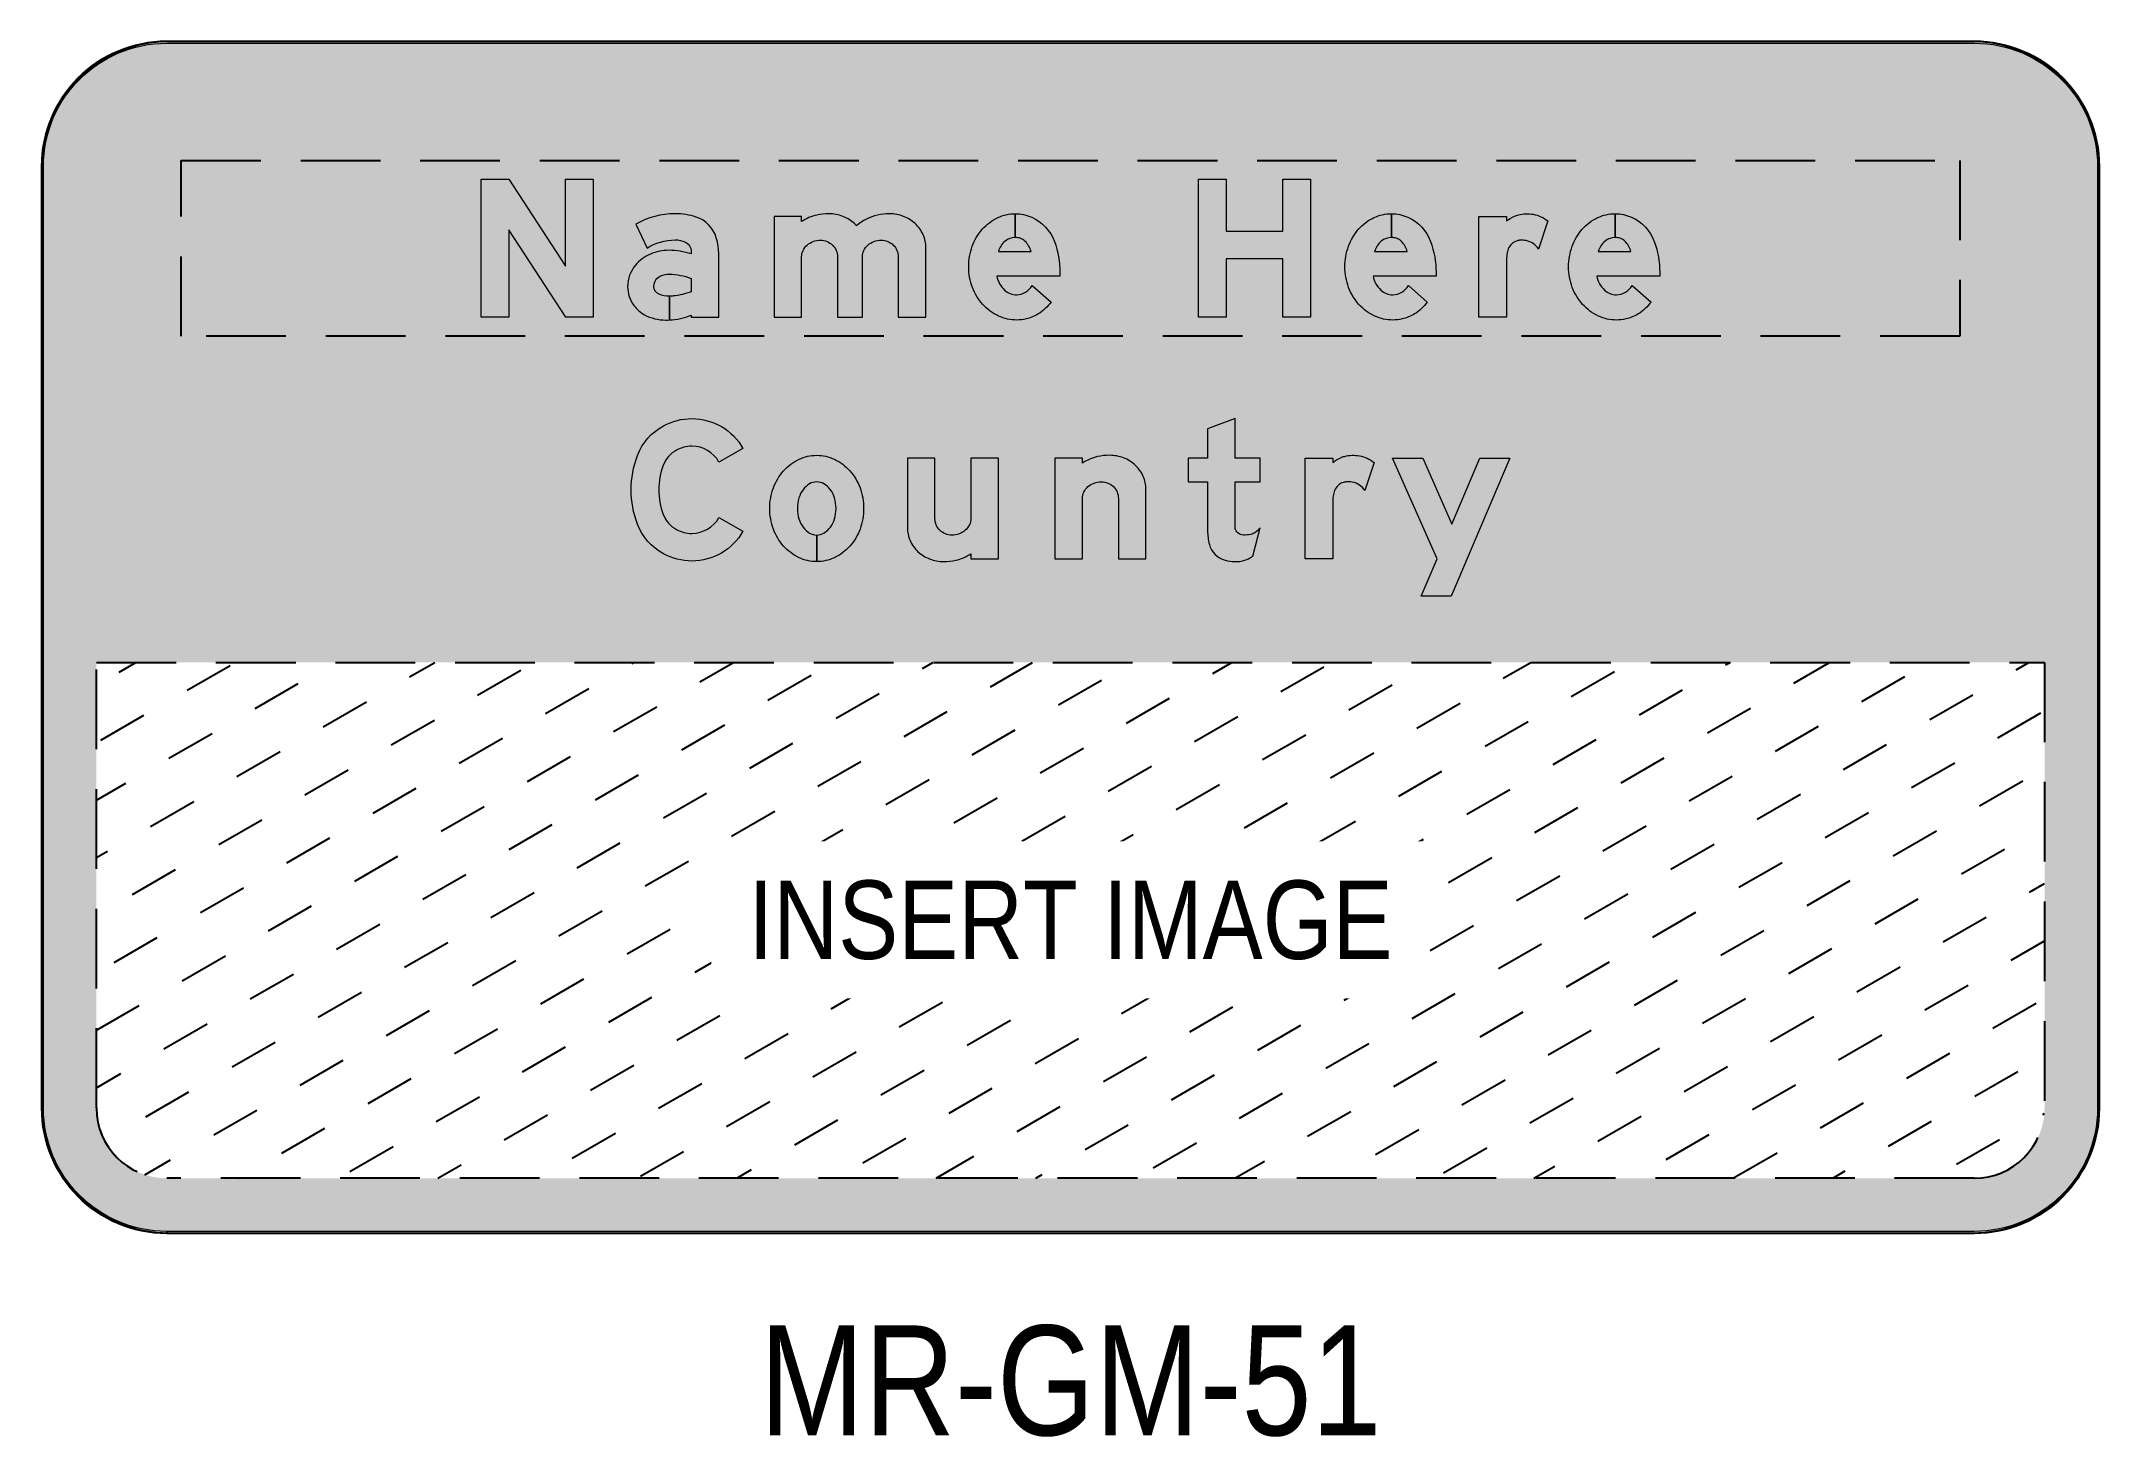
# Model space of a CAD drawing. Header units: millimetres. Extents: x 0 to 65.6, y -6.4 to 38.
import ezdxf

# ---------------------------------------------------------------- set-up
doc = ezdxf.new("R2010")
doc.units = ezdxf.units.MM
doc.linetypes.add('DASHED', pattern=[19.049999999999997, 12.7, -6.35])
doc.layers.add('GSCOLORFILL', color=7, linetype='Continuous', lineweight=0)
for name, color, linetype in [('L18', 4, 'Continuous'), ('L25', 1, 'Continuous'), ('L50', 7, 'Continuous'), ('T25', 1, 'Continuous'), ('T35', 3, 'Continuous'), ('VPORT', 153, 'Continuous'), ('WHITE LAYER', 255, 'DASHED')]:
    doc.layers.add(name, color=color, linetype=linetype)
doc.styles.add('T25', font='ARIALN.TTF', dxfattribs={"height": 2.5})
doc.styles.add('T35', font='ARIALN.TTF', dxfattribs={"height": 3.5})

# ---------------------------------------------------------------- blocks, each defined once
blk = doc.blocks.new('*U13')
at = {"layer": 'GSCOLORFILL', "linetype": 'Continuous'}
blk.add_hatch(color=0, dxfattribs=at).paths.add_polyline_path([(0, 200), (40, 200), (122, 74.01218770513049), (122, 200), (162, 200), (162, 0), (122.4451973049556, 0), (40, 126.6718297886613), (40, 0), (0, 0)])
at = {"layer": 'GSCOLORFILL', "color": 0}
blk.add_lwpolyline([(0, 200), (40, 200), (122, 74.01218770513049), (122, 200), (162, 200), (162, 0), (122.4451973049556, 0), (40, 126.6718297886613), (40, 0), (0, 0)], close=True, dxfattribs=at)
blk = doc.blocks.new('*U14')
at = {"layer": 'GSCOLORFILL', "linetype": 'Continuous'}
blk.add_hatch(color=0, dxfattribs=at).paths.add_polyline_path([(91.99999999999989, 95.44033577145194), (91.99999999999989, 91.75569963669679, 0.08100507043754802), (59.91953844420408, 96.98738914505499, 0.1014742160753597), (32.92684469106769, 91.45226904517807, 0.1197283995982095), (11.16861765178231, 75.33308504889469, 0.1754854121989033), (5.684341886080801e-14, 44.49098118164491, 0.1621859511856112), (9.198205530712414, 16.87991725761649, 0.09962377950151749), (24.24940108183645, 3.435786395090531, 0.1178281433564833), (55.36485303884589, -4.000000000000071, 0.01259221290035332), (60.50437854736413, -3.870543474057868), (60.50437854736418, 30.44590424709845, -0.0964386827804338), (45.49812347970106, 33.3674427250202, -0.3055685730969092), (38, 44.49098118164429, -0.0100030824727131), (38.0144922995969, 45.21530038589067, -0.2881603305627776), (48.24719211376072, 60.13617985242548, -0.1084920170889171), (60.42376644222765, 62.50839828890326, -0.08234480440024199), (92, 56.34782538492401), (92, 36.91597781560394, -0.07203891472677189), (66.20162791964833, 30.85371626019869, -0.03568194688240153), (60.51437854736417, 30.44590549709846), (60.51437854736406, -3.870038894188326, 0.0793123526056953), (92, 2.799999999999983), (92, 0), (132, 0), (132, 90.24413145539917, 0.07131460927379098), (128.4502155484504, 115.0057552505377, 0.2470933009696598), (99.29227802593033, 145.1204166717225, 0.07943033779107898), (68.769953051642, 150.0000000000003, 0.1301573608858915), (12.03366872579696, 134.9761925316005), (28.09152440947727, 100.3138559626782, -0.1407932063417416), (68.76995305164337, 112.0000000000001, -0.1276082001015138), (83.66512167935826, 108.8781984363012, -0.2849461240288977)])
at = {"layer": 'GSCOLORFILL', "color": 0}
blk.add_lwpolyline([(55.3648530388453, -4.000000000000014, 0.01259221290035482), (60.50437854736413, -3.870543474057854), (60.50437854736418, 30.44590424709844, -0.09643868278043409), (45.49812347970104, 33.36744272502022, -0.3055685730968945), (38, 44.49098118164369, -0.0100030824726959), (38.01449229959678, 45.21530038588883, -0.2881603305628071), (48.24719211376072, 60.13617985242547, -0.1084920170889828), (60.42376644223515, 62.50839828890307, -0.08234480440022278), (92, 56.34782538492404), (92, 36.91597781560394, -0.0720389147267738), (66.20162791964765, 30.8537162601986, -0.03568194688239714), (60.51437854736417, 30.44590549709845), (60.51437854736406, -3.870038894188326, 0.07931235260569527), (92, 2.799999999999986), (92, 0), (132, 0), (132, 90.24413145539917, 0.0713146092737911), (128.4502155484504, 115.0057552505377, 0.2470933009696595), (99.29227802593039, 145.1204166717225, 0.07943033779107607), (68.76995305164314, 150.0000000000001, 0.1301573608858939), (12.03366872579696, 134.9761925316005), (28.09152440947727, 100.3138559626782, -0.1407932063417409), (68.7699530516432, 112.0000000000001, -0.1276082001015154), (83.66512167935826, 108.8781984363012, -0.2849461240288967), (91.99999999999989, 95.44033577145198), (91.99999999999989, 91.7556996366968, 0.0810050704375488), (59.91953844420379, 96.98738914505503, 0.1014742160753588), (32.92684469106766, 91.45226904517807, 0.1197283995982114), (11.16861765178197, 75.33308504889436, 0.1754854121989074), (0, 44.49098118164371, 0.1621859511855917), (9.19820553071105, 16.87991725761833, 0.0996237795015298), (24.24940108183662, 3.435786395090425, 0.1178281433564803)], format="xyb", close=True, dxfattribs=at)
blk = doc.blocks.new('*U15')
at = {"layer": 'GSCOLORFILL', "linetype": 'Continuous'}
h = blk.add_hatch(color=0, dxfattribs=at)
edge = h.paths.add_edge_path()
edge.add_arc((155.7153296264924, 86.99511755650809), 24.5282097319339, 45.82979570204179, 68.0808265539651, ccw=False)
edge.add_arc((156.1420760110528, 87.43440733147503), 23.91576546252982, 23.09284588936748, 45.82979570204162, ccw=False)
edge.add_arc((156.8060842686133, 87.7175328658991), 23.19391573138671, 0, 23.09284588936822, ccw=False)
edge.add_line((180, 87.7175328658991), (180, 0))
edge.add_line((180, 0), (220, 0))
edge.add_line((220, 0), (220, 100.8830320548367))
edge.add_arc((174.0753468275611, 100.8830320548367), 45.92465317243892, 0, 23.93171822373217)
edge.add_arc((170.8242551602883, 99.44019281717675), 49.48153131130478, 23.93171822373218, 46.97501240943499)
edge.add_arc((168.730439071099, 97.19681228199977), 52.55021540077355, 46.97501240943522, 68.8635846861375)
edge.add_arc((167.3745328426901, 93.68953779756492), 56.31046220243508, 68.86358468613724, 90)
edge.add_arc((167.3745328426902, 69.99478146240631), 80.00521853759369, 90.00000000000007, 102.6042796135857)
edge.add_arc((166.6926525247094, 78.0285138763368), 72.0245107674768, 103.4695365311015, 130.8206849945816)
edge.add_arc((82.82425516028854, 99.44019281717684), 49.48153131130451, 41.97494773133589, 46.97501240943517)
edge.add_arc((80.730439071099, 97.19681228199977), 52.55021540077355, 46.97501240943522, 68.8635846861375)
edge.add_arc((79.37453284269009, 93.68953779756492), 56.31046220243508, 68.86358468613724, 90)
edge.add_arc((79.3745328426902, 69.99478146240604), 80.00521853759396, 90.00000000000007, 102.6042796135857)
edge.add_arc((78.6926525247095, 78.02851387633704), 72.0245107674766, 103.4695365311017, 122.4942570075609)
edge.add_line((40, 138.7772487758923), (40, 146))
edge.add_line((40, 146), (0, 146))
edge.add_line((0, 146), (0, 0))
edge.add_line((0, 0), (40, 0))
edge.add_line((40, 0), (40, 87.71753286589909))
edge.add_arc((60.83417894850334, 87.71753286589907), 20.83417894850334, 154.5282720028093, 180, ccw=False)
edge.add_arc((64.03048830144326, 86.19490705822676), 24.37462847220523, 131.0076349936261, 154.5282720028095, ccw=False)
edge.add_arc((66.09710507856306, 83.81817613339862), 27.52419269484104, 109.8073603853083, 131.0076349936262, ccw=False)
edge.add_arc((67.43949500252643, 80.0910470400427), 31.48569518587881, 89.99999999999977, 109.8073603853079, ccw=False)
edge.add_arc((67.43949500252666, 86.30962031839455), 25.26712190752696, 68.08082655396498, 90.00000000000028, ccw=False)
edge.add_arc((67.71532962649229, 86.99511755650809), 24.52820973193397, 45.82979570204162, 68.08082655396481, ccw=False)
edge.add_arc((68.1420760110529, 87.43440733147501), 23.91576546252978, 23.09284588936771, 45.82979570204168, ccw=False)
edge.add_arc((68.80608426861329, 87.7175328658991), 23.19391573138671, 0, 23.09284588936822, ccw=False)
edge.add_line((92, 87.7175328658991), (92, 0))
edge.add_line((92, 0), (128, 0))
edge.add_line((128, 0), (128, 87.71753286589909))
edge.add_arc((148.8341789485033, 87.7175328658992), 20.83417894850334, 154.5282720028097, 180.0000000000003, ccw=False)
edge.add_arc((152.0304883014433, 86.19490705822648), 24.3746284722054, 131.0076349936256, 154.528272002809, ccw=False)
edge.add_arc((154.0971050785631, 83.81817613339872), 27.52419269484096, 109.80736038530841, 131.0076349936264, ccw=False)
edge.add_arc((155.4394950025264, 80.09104704004268), 31.4856951858788, 89.99999999999972, 109.80736038530779, ccw=False)
edge.add_arc((155.4394950025266, 86.30962031839454), 25.26712190752696, 68.08082655396493, 90.00000000000011, ccw=False)
at = {"layer": 'GSCOLORFILL', "color": 0}
blk.add_lwpolyline([(164.8716674585635, 109.7502169884754, -0.09739464939670292), (172.8063946356061, 104.5885415981205, -0.0995354279343683), (178.1414826297246, 96.81470296034922, -0.1011039461656411), (180, 87.7175328658991), (180, 0), (220, 0), (220, 100.8830320548367, 0.1048030179721755), (216.0518361595565, 119.5122594239381, 0.1008855307406954), (204.5863575327339, 135.6139731601839, 0.09579836817007242), (187.6795049501371, 146.2116879931507, 0.09248737428302214), (167.3745328426901, 150, 0.05505205982243612), (149.9161032513398, 148.0719114650645, 0.1199117204326835), (119.6106725914451, 132.5337183696518, 0.02182035996796309), (116.5863575327339, 135.6139731601839, 0.09579836817007242), (99.67950495013713, 146.2116879931507, 0.09248737428302214), (79.37453284269009, 150, 0.05505205982243612), (61.91610325133973, 148.0719114650645, 0.08320220139569866), (40, 138.7772487758923), (40, 146), (0, 146), (0, 0), (40, 0), (40, 87.71753286589909, -0.1116012735434615), (42.02513207801013, 96.67759805996153, -0.102989975481698), (48.03684201390564, 104.5885415981205, -0.09276840372104522), (56.77029056251172, 109.7139617844638, -0.08664174293623021), (67.43949500252654, 111.5767422259215, -0.09593311806680128), (76.87166745856348, 109.7502169884755, -0.09739464939670292), (84.80639463560613, 104.5885415981205, -0.0995354279343683), (90.14148262972458, 96.81470296034922, -0.1011039461656411), (92, 87.7175328658991), (92, 0), (128, 0), (128, 87.71753286589909, -0.1116012735434615), (130.0251320780101, 96.67759805996153, -0.102989975481698), (136.0368420139057, 104.5885415981205, -0.09276840372104506), (144.7702905625117, 109.7139617844638, -0.08664174293623021), (155.4394950025265, 111.5767422259215, -0.09593311806680128)], format="xyb", close=True, dxfattribs=at)
blk = doc.blocks.new('*U16')
at = {"layer": 'GSCOLORFILL', "linetype": 'Continuous'}
h = blk.add_hatch(color=0, dxfattribs=at)
edge = h.paths.add_edge_path()
edge.add_arc((69.51094197863642, 58.93000642673971), 62.9300064267397, 245.3524198280531, 269.9999999999999, ccw=False)
edge.add_arc((72.63933568098417, 65.74804630435064), 70.43150727187609, 222.0738138792831, 245.3524198280533, ccw=False)
edge.add_arc((77.51231266798084, 70.14707514339403), 76.99636518675398, 200.5021246928769, 222.0738138792829, ccw=False)
edge.add_arc((85.14194428798146, 73.0000000000002), 85.14194428798149, 180.0000037301732, 200.5021246928769, ccw=False)
edge.add_arc((87.76867725509987, 72.99998880735696), 87.76867725509987, 160.0694722126277, 179.99999631193, ccw=False)
edge.add_arc((77.81888288118057, 76.60776129168886), 77.18499026133541, 138.8014776948188, 160.0694722126275, ccw=False)
edge.add_arc((71.47230434682479, 82.1634816811312), 68.75023548491123, 115.32243421330139, 138.8014776948188, ccw=False)
edge.add_arc((67.40488682021515, 90.7594570579587), 59.24052055675507, 90.00000000000011, 115.3224342133012, ccw=False)
edge.add_line((67.4048868202151, 149.9999776147138), (67.40488682021504, 115.5))
edge.add_arc((67.40488682021504, 92.3147617089057), 23.18523829109428, 90.00000000000001, 129.2085956193348)
edge.add_arc((73.06702104089976, 86.30983722453084), 31.42300914462551, 130.2868481129732, 163.077719365007)
edge.add_line((43.00461354202127, 95.45626598523268), (90.38549341939148, 95.45626598523268))
edge.add_arc((52.74761479171673, 83.17935105482259), 39.58955099265591, 18.06555415785629, 43.33061273274367)
edge.add_arc((70.63420727500568, 100.0528755045983), 14.99999999999996, 43.3306127327434, 74.23414554342109)
edge.add_arc((67.4048868202151, 88.6146850335641), 26.88531496643589, 74.23414554342149, 89.97868881919163)
edge.add_line((67.41488682021509, 115.4999981402486), (67.41488682021509, 149.9999767706969))
edge.add_arc((67.4048868202151, 90.75945705795863), 59.24052055675513, 66.24132462757171, 89.99032827881211, ccw=False)
edge.add_arc((65.90311263088859, 88.40713072376718), 61.99999999999999, 19.990107920803098, 65.8469214734098, ccw=False)
edge.add_arc((2.000000000000057, 65.16079346208295), 130, 0, 19.990107920803098, ccw=False)
edge.add_line((132, 65.16079346208295), (132, 59.45626598523268))
edge.add_line((132, 59.45626598523268), (40.72380685113512, 59.45626598523268))
edge.add_arc((79.1502063285293, 67.93769328603152), 39.35127425960962, 192.446693405701, 226.2892910643961)
edge.add_arc((69.85773911993658, 58.38709549362955), 26.02674593399157, 226.5475580031423, 269.2365315043568)
edge.add_arc((67.56222244513611, 60.99956596297852), 28.70313368140413, 273.8929323668316, 328.2837947233499)
edge.add_line((91.97890056262634, 45.90997641125676), (119.3616618950978, 21.66751851973623))
edge.add_arc((60.72839463861948, 67.6041252104245), 74.48511168968331, 302.59103158947534, 321.9228496470552, ccw=False)
edge.add_arc((71.2238339754233, 51.18720312719249), 54.99999999999982, 282.4742802128862, 302.59103158947516, ccw=False)
edge.add_arc((69.51094197863642, 58.93000642673962), 62.93000642673961, 269.9999999999999, 282.47428021288624, ccw=False)
at = {"layer": 'GSCOLORFILL', "color": 0}
blk.add_lwpolyline([(69.51094197863631, -3.999999999999993, -0.1079619072312502), (43.2668823086612, 1.733546388479652, -0.1019228298705658), (20.35928353887792, 18.55277784863587, -0.09440319960942407), (5.392958702656699, 43.17970531249913, -0.08969677617579692), (1.70530256582424e-13, 72.99999445693578, -0.08718320545468168), (5.256761353426839, 102.9186191460794, -0.09306643867387995), (19.74243426452929, 127.4472030443272, -0.1028065678962481), (42.06701566231183, 144.3078609652724, -0.1109417910759313), (67.4048868202151, 149.9999776147138), (67.40488682021504, 115.5, 0.1727686174700961), (52.74844151225409, 110.2798357568904, 0.1440615427713923), (43.00461354202127, 95.45626598523268), (90.38549341939148, 95.45626598523268, 0.1106883683500328), (81.54530066298446, 110.3459819880077, 0.1356653380362669), (74.70980871751306, 114.4885768343512, 0.06880680822069957), (67.41488682021509, 115.4999981402486), (67.41488682021509, 149.9999767706969, -0.1039970857664943), (91.27202029761679, 144.9793723604305, -0.2028017523414576), (124.1677153237576, 109.6023205800086, -0.0874451709761443), (132, 65.16079346208295), (132, 59.45626598523268), (40.72380685113512, 59.45626598523268, 0.1487489359934952), (51.95778614312979, 39.49309678132271, 0.1884502669332367), (69.51094197863688, 32.36266013653999, 0.241883257341195), (91.97890056262634, 45.90997641125676), (119.3616618950978, 21.66751851973623, -0.08455159468045045), (100.8489740678881, 4.847683551545018, -0.08800200969828328), (83.10390755337193, -2.514415580091438, -0.05448312901681575)], format="xyb", close=True, dxfattribs=at)
blk = doc.blocks.new('*U12')
at = {"layer": 'L18', "color": 7, "true_color": 0xf5f5f5, "xscale": 1.1, "yscale": 1.1, "zscale": 1.1}
for name, p in [('*U13', (0, 0)), ('*U14', (233.1999999999989, 0)), ('*U15', (466.399999999996, 0)), ('*U16', (776.5999999999931, 0))]:
    blk.add_blockref(name, p, dxfattribs=at)
blk = doc.blocks.new('*U18')
at = {"layer": 'GSCOLORFILL', "linetype": 'Continuous'}
blk.add_hatch(color=0, dxfattribs=at).paths.add_polyline_path([(162.0000000000001, 0), (122.0000000000001, 0), (122.0000000000001, 84.83302519242805), (40, 84.83302519242805), (40, 0), (0, 0), (0, 200), (40, 200), (40, 124.8330251924281), (122.0000000000001, 124.8330251924281), (122.0000000000001, 200), (162.0000000000001, 200)])
at = {"layer": 'GSCOLORFILL', "color": 0}
blk.add_lwpolyline([(162.0000000000001, 0), (122.0000000000001, 0), (122.0000000000001, 84.83302519242805), (40, 84.83302519242805), (40, 0), (0, 0), (0, 200), (40, 200), (40, 124.8330251924281), (122.0000000000001, 124.8330251924281), (122.0000000000001, 200), (162.0000000000001, 200)], close=True, dxfattribs=at)
blk = doc.blocks.new('*U19')
at = {"layer": 'GSCOLORFILL', "linetype": 'Continuous'}
h = blk.add_hatch(color=0, dxfattribs=at)
edge = h.paths.add_edge_path()
edge.add_arc((69.51094197863642, 58.93000642673971), 62.9300064267397, 245.3524198280531, 269.9999999999999, ccw=False)
edge.add_arc((72.63933568098417, 65.74804630435064), 70.43150727187609, 222.0738138792831, 245.3524198280533, ccw=False)
edge.add_arc((77.51231266798084, 70.14707514339403), 76.99636518675398, 200.5021246928769, 222.0738138792829, ccw=False)
edge.add_arc((85.14194428798146, 73.0000000000002), 85.14194428798149, 180.0000037301732, 200.5021246928769, ccw=False)
edge.add_arc((87.76867725509987, 72.99998880735696), 87.76867725509987, 160.0694722126277, 179.99999631193, ccw=False)
edge.add_arc((77.81888288118057, 76.60776129168886), 77.18499026133541, 138.8014776948188, 160.0694722126275, ccw=False)
edge.add_arc((71.47230434682479, 82.1634816811312), 68.75023548491123, 115.32243421330139, 138.8014776948188, ccw=False)
edge.add_arc((67.40488682021515, 90.7594570579587), 59.24052055675507, 90.00000000000011, 115.3224342133012, ccw=False)
edge.add_line((67.4048868202151, 149.9999776147138), (67.40488682021504, 115.5))
edge.add_arc((67.40488682021504, 92.3147617089057), 23.18523829109428, 90.00000000000001, 129.2085956193348)
edge.add_arc((73.06702104089976, 86.30983722453084), 31.42300914462551, 130.2868481129732, 163.077719365007)
edge.add_line((43.00461354202127, 95.45626598523268), (90.38549341939148, 95.45626598523268))
edge.add_arc((52.74761479171673, 83.17935105482259), 39.58955099265591, 18.06555415785629, 43.33061273274367)
edge.add_arc((70.63420727500568, 100.0528755045983), 14.99999999999996, 43.3306127327434, 74.23414554342109)
edge.add_arc((67.4048868202151, 88.6146850335641), 26.88531496643589, 74.23414554342149, 89.97868881919163)
edge.add_line((67.41488682021509, 115.4999981402486), (67.41488682021509, 149.9999767706969))
edge.add_arc((67.4048868202151, 90.75945705795863), 59.24052055675513, 66.24132462757171, 89.99032827881211, ccw=False)
edge.add_arc((65.90311263088859, 88.40713072376718), 61.99999999999999, 19.990107920803098, 65.8469214734098, ccw=False)
edge.add_arc((2.000000000000057, 65.16079346208295), 130, 0, 19.990107920803098, ccw=False)
edge.add_line((132, 65.16079346208295), (132, 59.45626598523268))
edge.add_line((132, 59.45626598523268), (40.72380685113512, 59.45626598523268))
edge.add_arc((79.1502063285293, 67.93769328603152), 39.35127425960962, 192.446693405701, 226.2892910643961)
edge.add_arc((69.85773911993658, 58.38709549362955), 26.02674593399157, 226.5475580031423, 269.2365315043568)
edge.add_arc((67.56222244513611, 60.99956596297852), 28.70313368140413, 273.8929323668316, 328.2837947233499)
edge.add_line((91.97890056262634, 45.90997641125676), (119.3616618950978, 21.66751851973623))
edge.add_arc((60.72839463861948, 67.6041252104245), 74.48511168968331, 302.59103158947534, 321.9228496470552, ccw=False)
edge.add_arc((71.2238339754233, 51.18720312719249), 54.99999999999982, 282.4742802128862, 302.59103158947516, ccw=False)
edge.add_arc((69.51094197863642, 58.93000642673962), 62.93000642673961, 269.9999999999999, 282.47428021288624, ccw=False)
at = {"layer": 'GSCOLORFILL', "color": 0}
blk.add_lwpolyline([(69.51094197863631, -3.999999999999993, -0.1079619072312502), (43.2668823086612, 1.733546388479652, -0.1019228298705658), (20.35928353887792, 18.55277784863587, -0.09440319960942407), (5.392958702656699, 43.17970531249913, -0.08969677617579692), (1.70530256582424e-13, 72.99999445693578, -0.08718320545468168), (5.256761353426839, 102.9186191460794, -0.09306643867387995), (19.74243426452929, 127.4472030443272, -0.1028065678962481), (42.06701566231183, 144.3078609652724, -0.1109417910759313), (67.4048868202151, 149.9999776147138), (67.40488682021504, 115.5, 0.1727686174700961), (52.74844151225409, 110.2798357568904, 0.1440615427713923), (43.00461354202127, 95.45626598523268), (90.38549341939148, 95.45626598523268, 0.1106883683500328), (81.54530066298446, 110.3459819880077, 0.1356653380362669), (74.70980871751306, 114.4885768343512, 0.06880680822069957), (67.41488682021509, 115.4999981402486), (67.41488682021509, 149.9999767706969, -0.1039970857664943), (91.27202029761679, 144.9793723604305, -0.2028017523414576), (124.1677153237576, 109.6023205800086, -0.0874451709761443), (132, 65.16079346208295), (132, 59.45626598523268), (40.72380685113512, 59.45626598523268, 0.1487489359934952), (51.95778614312979, 39.49309678132271, 0.1884502669332367), (69.51094197863688, 32.36266013653999, 0.241883257341195), (91.97890056262634, 45.90997641125676), (119.3616618950978, 21.66751851973623, -0.08455159468045045), (100.8489740678881, 4.847683551545018, -0.08800200969828328), (83.10390755337193, -2.514415580091438, -0.05448312901681575)], format="xyb", close=True, dxfattribs=at)
blk = doc.blocks.new('*U20')
at = {"layer": 'GSCOLORFILL', "linetype": 'Continuous'}
h = blk.add_hatch(color=0, dxfattribs=at)
edge = h.paths.add_edge_path()
edge.add_arc((62.34939213927612, 79.68540981761082), 32.00000000000015, 79.18246767352579, 93.85562505914697)
edge.add_arc((61.63370283579746, 90.30471540881575), 21.35660475137249, 93.85562505914669, 106.8366272197321)
edge.add_arc((61.24077079005934, 91.6031686651475), 19.99999999999997, 106.8366272197324, 158.1191728451246)
edge.add_arc((71.65289149145741, 87.4215696900377), 31.22042902428963, 158.1191728451245, 173.0836916735146)
edge.add_arc((124.7709534774721, 80.62591342850243), 84.77100697890103, 172.8472924522009, 179.93562804887)
edge.add_line((40, 80.72115384615384), (40, 0))
edge.add_line((40, 0), (0, 0))
edge.add_line((0, 0), (0, 146))
edge.add_line((0, 146), (40, 146))
edge.add_line((40, 146), (40, 139.4741517586929))
edge.add_arc((80.20100428125312, 86.17638380713848), 66.75906540567412, 115.41999205079091, 127.02622125869931, ccw=False)
edge.add_arc((64.42216422748476, 119.3766412768664), 30, 103.83237165386453, 115.4199920507906, ccw=False)
edge.add_arc((69.5611504942841, 98.505349365012), 51.49465063498801, 79.69148826116168, 103.83237165386458, ccw=False)
edge.add_arc((70.72335768463739, 104.8951663668707), 44.9999999999999, 64.95508481690922, 79.69148826116168, ccw=False)
edge.add_arc((66.12650663724236, 95.0573295974977), 55.8588246073303, 52.669442036432486, 64.95508481690922, ccw=False)
edge.add_line((100, 139.4734835723265), (86.44384074260017, 98.8029509025588))
edge.add_arc((63.19046988328279, 84.08717555524916), 27.51859917207701, 32.32746235299489, 79.18246767352576)
at = {"layer": 'GSCOLORFILL', "color": 0}
blk.add_lwpolyline([(68.35521238202534, 111.1167655505695, 0.06411134923532956), (60.19762973862049, 111.6129828317178, 0.05670095452127784), (55.44789640508208, 110.7458593422669, 0.2275732212208249), (42.68155049846757, 99.0567142756719, 0.06538798349459168), (40.6596501983656, 91.1811152222656, 0.03093856440725937), (40, 80.72115384615384), (40, 0), (0, 0), (0, 146), (40, 146), (40, 139.4741517586929, -0.05068506447739766), (51.54465506371872, 146.4722084002377, -0.05060365996564109), (57.24970115181003, 148.5066219398892, -0.1057257860161052), (78.77603464991518, 149.1687972739115, -0.06438845141651094), (89.77314480369034, 145.6640958440934, -0.05365763651898708), (100, 139.4734835723265), (86.44384074260017, 98.8029509025588, 0.2073403558268148)], format="xyb", close=True, dxfattribs=at)
blk = doc.blocks.new('*U21')
at = {"layer": 'GSCOLORFILL', "linetype": 'Continuous'}
h = blk.add_hatch(color=0, dxfattribs=at)
edge = h.paths.add_edge_path()
edge.add_arc((69.51094197863642, 58.93000642673971), 62.9300064267397, 245.3524198280531, 269.9999999999999, ccw=False)
edge.add_arc((72.63933568098416, 65.74804630435064), 70.43150727187609, 222.073813879283, 245.3524198280533, ccw=False)
edge.add_arc((77.51231266798086, 70.14707514339402), 76.99636518675396, 200.5021246928769, 222.0738138792829, ccw=False)
edge.add_arc((85.14194428798147, 73.00000000000018), 85.14194428798149, 180.0000037301732, 200.5021246928769, ccw=False)
edge.add_arc((87.76867725509986, 72.99998880735697), 87.76867725509987, 160.0694722126277, 179.9999963119301, ccw=False)
edge.add_arc((77.81888288118054, 76.60776129168887), 77.18499026133541, 138.8014776948188, 160.0694722126275, ccw=False)
edge.add_arc((71.47230434682477, 82.1634816811312), 68.75023548491123, 115.32243421330139, 138.8014776948188, ccw=False)
edge.add_arc((67.40488682021514, 90.7594570579587), 59.24052055675507, 90.00000000000011, 115.3224342133012, ccw=False)
edge.add_line((67.4048868202151, 149.9999776147138), (67.40488682021504, 115.5))
edge.add_arc((67.40488682021505, 92.3147617089057), 23.18523829109428, 90.00000000000004, 129.2085956193348)
edge.add_arc((73.06702104089976, 86.30983722453084), 31.42300914462551, 130.2868481129732, 163.077719365007)
edge.add_line((43.00461354202127, 95.45626598523268), (90.38549341939148, 95.45626598523268))
edge.add_arc((52.74761479171672, 83.17935105482259), 39.58955099265591, 18.06555415785629, 43.33061273274367)
edge.add_arc((70.63420727500568, 100.0528755045983), 14.99999999999996, 43.3306127327434, 74.23414554342109)
edge.add_arc((67.40488682021513, 88.6146850335641), 26.88531496643589, 74.23414554342149, 89.97868881919163)
edge.add_line((67.41488682021509, 115.4999981402486), (67.41488682021509, 149.9999767706969))
edge.add_arc((67.40488682021511, 90.75945705795863), 59.24052055675513, 66.24132462757171, 89.99032827881211, ccw=False)
edge.add_arc((65.90311263088859, 88.40713072376718), 61.99999999999999, 19.990107920803098, 65.8469214734098, ccw=False)
edge.add_arc((2.000000000000043, 65.16079346208295), 130, 0, 19.990107920803098, ccw=False)
edge.add_line((132, 65.16079346208295), (132, 59.45626598523268))
edge.add_line((132, 59.45626598523268), (40.72380685113512, 59.45626598523268))
edge.add_arc((79.1502063285293, 67.93769328603152), 39.35127425960962, 192.446693405701, 226.289291064396)
edge.add_arc((69.85773911993658, 58.38709549362954), 26.02674593399157, 226.5475580031422, 269.2365315043568)
edge.add_arc((67.56222244513611, 60.99956596297852), 28.70313368140413, 273.8929323668316, 328.2837947233499)
edge.add_line((91.97890056262634, 45.90997641125676), (119.3616618950978, 21.66751851973623))
edge.add_arc((60.72839463861946, 67.6041252104245), 74.48511168968331, 302.59103158947534, 321.9228496470552, ccw=False)
edge.add_arc((71.2238339754233, 51.18720312719249), 54.99999999999982, 282.4742802128862, 302.59103158947516, ccw=False)
edge.add_arc((69.51094197863644, 58.93000642673961), 62.9300064267396, 269.9999999999999, 282.47428021288624, ccw=False)
at = {"layer": 'GSCOLORFILL', "color": 0}
blk.add_lwpolyline([(69.51094197863631, -3.999999999999993, -0.1079619072312502), (43.2668823086612, 1.733546388479652, -0.1019228298705658), (20.35928353887792, 18.55277784863587, -0.09440319960942407), (5.392958702656699, 43.17970531249913, -0.08969677617579692), (1.70530256582424e-13, 72.99999445693578, -0.08718320545468168), (5.256761353426839, 102.9186191460794, -0.09306643867387995), (19.74243426452929, 127.4472030443272, -0.1028065678962481), (42.06701566231183, 144.3078609652724, -0.1109417910759313), (67.4048868202151, 149.9999776147138), (67.40488682021504, 115.5, 0.1727686174700961), (52.74844151225409, 110.2798357568904, 0.1440615427713923), (43.00461354202127, 95.45626598523268), (90.38549341939148, 95.45626598523268, 0.1106883683500328), (81.54530066298446, 110.3459819880077, 0.1356653380362669), (74.70980871751306, 114.4885768343512, 0.06880680822069957), (67.41488682021509, 115.4999981402486), (67.41488682021509, 149.9999767706969, -0.1039970857664943), (91.27202029761679, 144.9793723604305, -0.2028017523414576), (124.1677153237576, 109.6023205800086, -0.0874451709761443), (132, 65.16079346208295), (132, 59.45626598523268), (40.72380685113512, 59.45626598523268, 0.1487489359934952), (51.95778614312979, 39.49309678132271, 0.1884502669332367), (69.51094197863688, 32.36266013653999, 0.241883257341195), (91.97890056262634, 45.90997641125676), (119.3616618950978, 21.66751851973623, -0.08455159468045045), (100.8489740678881, 4.847683551545018, -0.08800200969828328), (83.10390755337193, -2.514415580091438, -0.05448312901681575)], format="xyb", close=True, dxfattribs=at)
blk = doc.blocks.new('*U17')
at = {"layer": 'L18', "color": 7, "true_color": 0xf5f5f5, "xscale": 1.1, "yscale": 1.1, "zscale": 1.1}
for name, p in [('*U18', (0, 0)), ('*U19', (233.1999999999989, 0)), ('*U20', (446.5999999999967, 0)), ('*U21', (589.5999999999949, 0))]:
    blk.add_blockref(name, p, dxfattribs=at)
blk = doc.blocks.new('*U11')
at = {"layer": 'L18'}
for name, p in [('*U12', (-938.7999999999938, 0)), ('*U17', (204, 0))]:
    blk.add_blockref(name, p, dxfattribs=at)
blk = doc.blocks.new('*U4')
at = {"layer": 'GSCOLORFILL'}
h = blk.add_hatch(color=0, dxfattribs=at)
edge = h.paths.add_edge_path()
edge.add_arc((85.80485384282012, 79.38222293294962), 82.00000000000111, 200.9117291322936, 241.62431967812012, ccw=False)
edge.add_arc((139.7643271083099, 100), 139.7643271083099, 159.088270867707, 200.9117291322956, ccw=False)
edge.add_arc((85.80485384281725, 120.6177770670458), 82.00000000000007, 118.37568032187639, 159.0882708677071, ccw=False)
edge.add_arc((87.91005702760673, 116.7203320848662), 86.42966791513376, 90.00000000000051, 118.3756803218757, ccw=False)
edge.add_arc((87.91005702760603, 117.9875464282232), 85.16245357177672, 29.543259367586586, 90.00000000000011, ccw=False)
edge.add_line((162, 159.9794962366381), (127.2006536378383, 140.2562740666601))
edge.add_arc((87.9100570276059, 117.9875464282232), 45.16245357177669, 29.54325936758664, 89.99999999999994)
edge.add_arc((87.91005702760637, 116.720332084867), 46.42966791513288, 90.00000000000053, 118.3756803218757)
edge.add_arc((85.80485384281688, 120.6177770670461), 41.99999999999964, 118.3756803218768, 159.0882708677074)
edge.add_arc((139.7643271083124, 99.99999999999797), 99.76432710831297, 159.0882708677064, 200.9117291322949)
edge.add_arc((85.80485384281938, 79.3822229329517), 42.00000000000265, 200.9117291322968, 241.6243196781231)
edge.add_arc((87.91005702760631, 83.27966791512864), 46.42966791513277, 241.6243196781257, 269.9999999999995)
edge.add_arc((87.91005702760607, 82.01245357177228), 45.16245357177641, 269.9999999999998, 330.4567406324136)
edge.add_line((127.2006536378383, 59.74372593333572), (162.0000000000001, 40.02050376335802))
edge.add_arc((87.91005702760592, 82.01245357177248), 85.16245357177671, 270, 330.45674063241376, ccw=False)
edge.add_arc((87.91005702760908, 83.27966791513819), 86.42966791514243, 241.6243196781242, 269.9999999999979, ccw=False)
at = {"layer": 'GSCOLORFILL', "color": 0}
blk.add_lwpolyline([(46.83428890203254, 7.234492073302761, -0.1795346831938745), (9.206076893959562, 50.11402568851912, -0.1845423893392864), (9.206076893957288, 149.885974311475, -0.1795346831938931), (46.83428890203447, 192.7655079266941, -0.1244488248775011), (87.91005702760594, 203.1499999999999, -0.2700863277343583), (162, 159.9794962366381), (127.2006536378383, 140.2562740666601, 0.2700863277343575), (87.91005702760594, 163.1499999999999, 0.1244488248775011), (65.84432058046468, 157.571492873207, 0.179534683193893), (46.57133394218158, 135.6088049239485, 0.1845423893392858), (46.57133394218238, 64.39119507604534, 0.1795346831938735), (65.8443205804657, 42.42850712678825, 0.124448824877495), (87.91005702760594, 36.84999999999587, 0.2700863277343596), (127.2006536378383, 59.74372593333572), (162.0000000000001, 40.02050376335802, -0.2700863277343596), (87.91005702760594, -3.150000000004241, -0.1244488248774948)], format="xyb", close=True, dxfattribs=at)
blk = doc.blocks.new('*U5')
at = {"layer": 'GSCOLORFILL', "linetype": 'Continuous'}
h = blk.add_hatch(color=0, dxfattribs=at)
edge = h.paths.add_edge_path()
edge.add_arc((67.99999999999994, 89.728836644573), 60.27116335542701, 64.87173449942162, 89.99999999999989, ccw=False)
edge.add_arc((64.20090168939777, 81.62903460165586), 69.21766776262791, 41.448266645179615, 64.87173449942162, ccw=False)
edge.add_arc((58.27593586708559, 76.39659725208122), 77.12232592176363, 20.09246863402842, 41.44826664517967, ccw=False)
edge.add_arc((48.99051588626327, 72.99999999999991), 87.00948411373673, 1.1368683772161603e-13, 20.09246863402808, ccw=False)
edge.add_arc((48.99051588626409, 73.00000000000011), 87.00948411373591, 339.90753136597175, 359.9999999999999, ccw=False)
edge.add_arc((58.27593586708593, 69.60340274791824), 77.12232592176306, 318.5517333548204, 339.90753136597186, ccw=False)
edge.add_arc((64.20090168939788, 64.370965398344), 69.21766776262777, 295.1282655005783, 318.55173335482044, ccw=False)
edge.add_arc((68.00000000000006, 56.27116335542705), 60.27116335542704, 270.0095063338063, 295.1282655005782, ccw=False)
edge.add_line((68.00999999999993, -3.999999170415876), (68.00999999999993, 34.50000242127832))
edge.add_arc((68, 55.15025015935102), 20.65025015935101, 270.0277458051646, 299.6634012086504)
edge.add_arc((63.11394116214115, 63.72915162328681), 30.52299655004384, 299.6634012086504, 323.9726266148963)
edge.add_arc((55.40525305477217, 69.33547024682802), 40.05476872762744, 323.9726266148962, 343.2352704047485)
edge.add_arc((43.24068658875845, 72.99999999999989), 52.75931341124155, 343.235270404749, 360.0000000000001)
edge.add_arc((43.24068658875859, 73.00000000000003), 52.75931341124141, 359.9999999999999, 376.764729595251)
edge.add_arc((55.40525305477212, 76.66452975317203), 40.05476872762745, 16.76472959525122, 36.02737338510369)
edge.add_arc((63.11394116214137, 82.2708483767134), 30.52299655004353, 36.02737338510358, 60.33659879134962)
edge.add_arc((68, 90.84974984064903), 20.65025015935097, 60.3365987913494, 90)
edge.add_arc((68, 90.84974984064873), 20.65025015935127, 90, 119.6634012086501)
edge.add_arc((72.88605883785903, 82.27084837671316), 30.52299655004398, 119.6634012086508, 143.9726266148965)
edge.add_arc((80.5947469452276, 76.66452975317218), 40.05476872762713, 143.9726266148963, 163.2352704047487)
edge.add_arc((92.75931341124135, 73), 52.75931341124136, 163.2352704047489, 180)
edge.add_arc((92.75931341124135, 72.99999999999999), 52.75931341124135, 180, 196.7647295952511)
edge.add_arc((80.59474694522788, 69.3354702468279), 40.05476872762743, 196.7647295952512, 216.0273733851036)
edge.add_arc((72.88605883785885, 63.72915162328677), 30.52299655004382, 216.0273733851036, 240.3365987913494)
edge.add_arc((68, 55.15025015935109), 20.65025015935109, 240.3365987913496, 270)
edge.add_line((68, 34.5), (67.99999999999994, -3.999999999999986))
edge.add_arc((67.99999999999994, 56.27116335542706), 60.27116335542704, 244.87173449942162, 270, ccw=False)
edge.add_arc((71.79909831060229, 64.37096539834434), 69.21766776262814, 221.4482666451796, 244.87173449942162, ccw=False)
edge.add_arc((77.72406413291401, 69.60340274791828), 77.12232592176306, 200.0924686340281, 221.4482666451796, ccw=False)
edge.add_arc((87.00948411373616, 73.00000000000006), 87.00948411373616, 180, 200.0924686340281, ccw=False)
edge.add_arc((87.00948411373622, 73), 87.00948411373622, 159.9075313659718, 180, ccw=False)
edge.add_arc((77.7240641329139, 76.39659725208178), 77.12232592176295, 138.5517333548204, 159.9075313659718, ccw=False)
edge.add_arc((71.79909831060223, 81.62903460165568), 69.21766776262811, 115.12826550057841, 138.5517333548203, ccw=False)
edge.add_arc((68, 89.7288366445728), 60.27116335542721, 90, 115.12826550057821, ccw=False)
at = {"layer": 'GSCOLORFILL', "color": 0}
blk.add_lwpolyline([(68, 150, -0.1100842229774427), (93.59391517175465, 144.2959021548017, -0.1025615166109279), (116.0832611206852, 127.4472221513641, -0.09345288578283342), (130.7045520758158, 102.8909119190282, -0.08789523670016074), (136, 72.99999999999997, -0.08789523670016139), (130.7045520758157, 43.10908808097187, -0.09345288578283431), (116.0832611206852, 18.5527778486358, -0.1025615166109281), (93.59391517175465, 1.704097845198248, -0.1100422412956773), (68.00999999999993, -3.999999170415876), (68.00999999999993, 34.50000242127832, 0.1300355272368671), (78.21988546066683, 37.20626027932079, 0.1064685849763634), (87.79898987322332, 45.77638892431793, 0.08424761497446397), (93.7575835476913, 57.78197538225881, 0.07328068524213363), (96, 72.99999999999997, 0.07328068524213363), (93.7575835476913, 88.2180246177411, 0.08424761497446447), (87.79898987322332, 100.2236110756821, 0.1064685849763639), (78.21988546066689, 108.7937397206792, 0.1301586401875905), (68, 111.5, 0.1301586401875884), (57.78011453933311, 108.7937397206792, 0.1064685849763627), (48.20101012677668, 100.2236110756821, 0.08424761497446463), (42.24241645230873, 88.21802461774116, 0.07328068524213407), (40, 72.99999999999996, 0.07328068524213374), (42.24241645230873, 57.78197538225884, 0.08424761497446419), (48.20101012677668, 45.77638892431791, 0.106468584976363), (57.78011453933311, 37.2062602793208, 0.1301586401875896), (68, 34.5), (67.99999999999994, -3.999999999999986, -0.1100842229774427), (42.40608482824527, 1.704097845198291, -0.1025615166109274), (19.91673887931478, 18.55277784863585, -0.09345288578283431), (5.295447924184202, 43.10908808097192, -0.08789523670016117), (0, 73.00000000000004, -0.08789523670016128), (5.295447924184231, 102.8909119190282, -0.09345288578283407), (19.91673887931478, 127.4472221513642, -0.1025615166109277), (42.40608482824535, 144.2959021548018, -0.1100842229774423)], format="xyb", close=True, dxfattribs=at)
blk = doc.blocks.new('*U6')
at = {"layer": 'GSCOLORFILL', "linetype": 'Continuous'}
h = blk.add_hatch(color=0, dxfattribs=at)
edge = h.paths.add_edge_path()
edge.add_line((40.00000000000003, 146), (2.842170943040401e-14, 146))
edge.add_line((2.842170943040401e-14, 146), (2.842170943040401e-14, 45.11696794516328))
edge.add_arc((45.92465317243887, 45.11696794516322), 45.92465317243884, 179.9999999999999, 203.9317182237321)
edge.add_arc((49.17574483971168, 46.55980718282333), 49.48153131130476, 203.9317182237323, 226.9750124094352)
edge.add_arc((51.26956092890109, 48.80318771800005), 52.55021540077343, 226.9750124094351, 248.8635846861374)
edge.add_arc((52.62546715730991, 52.31046220243505), 56.31046220243508, 248.8635846861373, 270)
edge.add_arc((52.6254671573098, 76.00521853759393), 80.00521853759398, 270.0000000000001, 282.6042796135857)
edge.add_arc((53.3073474752905, 67.97148612366298), 72.02451076747667, 283.4695365311017, 302.4942570075609)
edge.add_line((92, 7.222751224107633), (92, -3.552713678800501e-14))
edge.add_line((92, -3.552713678800501e-14), (132, -7.105427357601002e-15))
edge.add_line((132, -7.105427357601002e-15), (132, 146))
edge.add_line((132, 146), (92, 146))
edge.add_line((92, 146), (92, 58.28246713410087))
edge.add_arc((71.16582105149666, 58.28246713410089), 20.83417894850334, 334.52827200280933, 359.99999999999994, ccw=False)
edge.add_arc((67.96951169855674, 59.80509294177321), 24.37462847220523, 311.00763499362614, 334.5282720028095, ccw=False)
edge.add_arc((65.90289492143694, 62.18182386660138), 27.52419269484106, 289.80736038530824, 311.0076349936262, ccw=False)
edge.add_arc((64.56050499747352, 65.90895295995726), 31.48569518587881, 269.9999999999999, 289.807360385308, ccw=False)
edge.add_arc((64.56050499747346, 59.69037968160544), 25.26712190752698, 248.0808265539648, 270, ccw=False)
edge.add_arc((64.2846703735076, 59.00488244349179), 24.52820973193381, 225.8297957020417, 248.08082655396498, ccw=False)
edge.add_arc((63.85792398894711, 58.565592668525), 23.91576546252979, 203.0928458893677, 225.8297957020418, ccw=False)
edge.add_arc((63.19391573138665, 58.28246713410087), 23.19391573138665, 180, 203.0928458893683, ccw=False)
edge.add_line((40, 58.28246713410088), (40.00000000000003, 146))
at = {"layer": 'GSCOLORFILL', "color": 0}
blk.add_lwpolyline([(40.00000000000003, 146), (2.842170943040401e-14, 146), (2.842170943040401e-14, 45.11696794516329, 0.1048030179721755), (3.948163840443499, 26.48774057606185, 0.1008855307406956), (15.41364246726613, 10.38602683981605, 0.09579836817007248), (32.32049504986287, -0.2116879931506972, 0.09248737428302214), (52.62546715730991, -4.000000000000036, 0.05505205982243612), (70.08389674866027, -2.071911465064524, 0.0832022013956986), (92, 7.222751224107633), (92, -3.552713678800501e-14), (132, -7.105427357601002e-15), (132, 146), (92, 146), (92, 58.28246713410088, -0.1116012735434615), (89.97486792198987, 49.32240194003844, -0.102989975481698), (83.96315798609436, 41.41145840187946, -0.09276840372104511), (75.22970943748828, 36.28603821553616, -0.08664174293623028), (64.56050499747346, 34.42325777407846, -0.09593311806680128), (55.12833254143652, 36.24978301152453, -0.09739464939670303), (47.1936053643939, 41.41145840187948, -0.09953542793436854), (41.85851737027542, 49.18529703965076, -0.1011039461656413), (40, 58.28246713410088)], format="xyb", close=True, dxfattribs=at)
blk = doc.blocks.new('*U7')
at = {"layer": 'GSCOLORFILL', "linetype": 'Continuous'}
h = blk.add_hatch(color=0, dxfattribs=at)
edge = h.paths.add_edge_path()
edge.add_line((92, 0), (132, 0))
edge.add_line((132, 0), (132, 100.8830320548367))
edge.add_arc((86.07534682756113, 100.8830320548367), 45.92465317243887, 0, 23.93171822373219)
edge.add_arc((82.82425516028826, 99.44019281717665), 49.48153131130482, 23.93171822373229, 46.97501240943512)
edge.add_arc((80.73043907109894, 97.19681228199994), 52.55021540077342, 46.9750124094351, 68.86358468613737)
edge.add_arc((79.37453284269009, 93.68953779756492), 56.31046220243508, 68.86358468613724, 90)
edge.add_arc((79.3745328426902, 69.99478146240604), 80.00521853759396, 90.00000000000007, 102.6042796135857)
edge.add_arc((78.6926525247095, 78.02851387633699), 72.02451076747666, 103.4695365311017, 122.4942570075609)
edge.add_line((40, 138.7772487758923), (40, 146))
edge.add_line((40, 146), (0, 146))
edge.add_line((0, 146), (0, 0))
edge.add_line((0, 0), (40, 0))
edge.add_line((40, 0), (40, 87.71753286589909))
edge.add_arc((60.83417894850334, 87.71753286589907), 20.83417894850334, 154.5282720028093, 180, ccw=False)
edge.add_arc((64.03048830144326, 86.19490705822675), 24.37462847220524, 131.0076349936261, 154.5282720028095, ccw=False)
edge.add_arc((66.09710507856306, 83.81817613339858), 27.52419269484106, 109.80736038530819, 131.0076349936262, ccw=False)
edge.add_arc((67.43949500252648, 80.09104704004271), 31.4856951858788, 89.99999999999989, 109.80736038530799, ccw=False)
edge.add_arc((67.43949500252654, 86.30962031839455), 25.26712190752697, 68.08082655396481, 90, ccw=False)
edge.add_arc((67.7153296264924, 86.9951175565081), 24.52820973193389, 45.82979570204179, 68.0808265539651, ccw=False)
edge.add_arc((68.1420760110529, 87.43440733147506), 23.91576546252976, 23.09284588936748, 45.82979570204162, ccw=False)
edge.add_arc((68.80608426861335, 87.7175328658991), 23.19391573138666, 0, 23.092845889368277, ccw=False)
edge.add_line((92, 87.7175328658991), (92, 0))
at = {"layer": 'GSCOLORFILL', "color": 0}
blk.add_lwpolyline([(92, 0), (132, 0), (132, 100.8830320548367, 0.1048030179721755), (128.0518361595565, 119.5122594239381, 0.1008855307406956), (116.5863575327339, 135.6139731601839, 0.09579836817007248), (99.67950495013713, 146.2116879931507, 0.09248737428302214), (79.37453284269009, 150, 0.05505205982243612), (61.91610325133973, 148.0719114650645, 0.0832022013956986), (40, 138.7772487758923), (40, 146), (0, 146), (0, 0), (40, 0), (40, 87.71753286589909, -0.1116012735434615), (42.02513207801013, 96.67759805996153, -0.102989975481698), (48.03684201390564, 104.5885415981205, -0.09276840372104511), (56.77029056251172, 109.7139617844638, -0.08664174293623028), (67.43949500252654, 111.5767422259215, -0.09593311806680128), (76.87166745856348, 109.7502169884754, -0.09739464939670303), (84.80639463560613, 104.5885415981205, -0.09953542793436854), (90.14148262972458, 96.81470296034922, -0.1011039461656413), (92, 87.7175328658991)], format="xyb", close=True, dxfattribs=at)
blk = doc.blocks.new('*U8')
at = {"layer": 'GSCOLORFILL', "linetype": 'Continuous'}
h = blk.add_hatch(color=0, dxfattribs=at)
edge = h.paths.add_edge_path()
edge.add_line((68, 52.99999999999999), (68, 111.5))
edge.add_line((68, 111.5), (104, 111.5))
edge.add_line((104, 111.5), (104, 146))
edge.add_line((104, 146), (68, 146))
edge.add_line((68, 146), (68, 203.5))
edge.add_line((68, 203.5), (28, 188.3275862068966))
edge.add_line((28, 188.3275862068966), (28, 146))
edge.add_line((28, 146), (0, 146))
edge.add_line((0, 146), (0, 111.5))
edge.add_line((0, 111.5), (28, 111.5))
edge.add_line((28, 111.5), (28, 40.91222565779496))
edge.add_arc((105.6119728999063, 40.91222565779493), 77.61197289990633, 180, 194.8912891711784)
edge.add_arc((62.01507835894705, 29.31908607844212), 32.50000000000001, 194.8912891711785, 254.4117455588816)
edge.add_arc((67.99911414585432, 50.76846925067384), 54.7684692506738, 254.4117455588815, 270)
edge.add_arc((67.99911414585438, 74.87738403534384), 78.87738403534381, 269.9999999999999, 273.6750444684201)
edge.add_arc((70.97179565274706, 28.59536901200752), 32.50000000000013, 273.6750444684199, 286.3959137774561)
edge.add_arc((66.71438502593764, 43.06461917661871), 47.5825974411364, 286.3959137774563, 304.2199766953884)
edge.add_line((93.47349185111375, 3.71930457419046), (104, 45.1230310198386))
edge.add_arc((77.67322203170403, 64.75520438853695), 32.84085061886466, 305.2188626093577, 323.28769341919633, ccw=False)
edge.add_arc((87.96206379437109, 50.18003077079084), 14.99999999999997, 279.6926749307473, 305.21886260935736, ccw=False)
edge.add_arc((79.8524251362008, 97.65991957089153), 63.16747948186632, 269.9999999999998, 279.6926749307472, ccw=False)
edge.add_arc((79.85242513620057, 46.53467689908869), 12.04223681006348, 227.9583906473344, 269.9999999999998, ccw=False)
edge.add_arc((79.48930534835358, 46.13198001821947), 11.49999999999999, 189.7433781117019, 227.9583906473348, ccw=False)
edge.add_arc((318.3927246100371, 53.0000000000004), 250.3927246100371, 180.0000000000001, 182.0173209917217, ccw=False)
at = {"layer": 'GSCOLORFILL', "color": 0}
blk.add_lwpolyline([(68, 52.99999999999999), (68, 111.5), (104, 111.5), (104, 146), (68, 146), (68, 203.5), (28, 188.3275862068966), (28, 146), (0, 146), (0, 111.5), (28, 111.5), (28, 40.91222565779496, 0.06506709937490147), (30.6065856351868, 20.96704532054943, 0.2657078142419267), (53.28160140167478, -1.985488351452229, 0.06812167302049194), (67.99911414585432, -3.999999999999972, 0.01603678109164125), (73.0549694018394, -3.837798997471623, 0.05556233446018888), (80.14566944413548, -2.582989502508358, 0.07792932807971858), (93.47349185111375, 3.71930457419046), (104, 45.1230310198386, -0.07900390527946087), (96.61258330922055, 37.92570450929414, -0.1118418647005845), (90.48751418498892, 35.39415574343697, -0.04231750593531342), (79.85242513620051, 34.49244008902522, -0.1855268428217181), (71.78809900688339, 37.59140504424383, -0.1683072020374533), (68.15518566276643, 44.18577063770942, -0.008802450680383007)], format="xyb", close=True, dxfattribs=at)
blk = doc.blocks.new('*U9')
at = {"layer": 'GSCOLORFILL', "linetype": 'Continuous'}
h = blk.add_hatch(color=0, dxfattribs=at)
edge = h.paths.add_edge_path()
edge.add_arc((62.34939213927612, 79.68540981761082), 32.00000000000015, 79.18246767352579, 93.85562505914697)
edge.add_arc((61.63370283579746, 90.30471540881575), 21.35660475137249, 93.85562505914669, 106.8366272197321)
edge.add_arc((61.24077079005934, 91.6031686651475), 19.99999999999997, 106.8366272197324, 158.1191728451246)
edge.add_arc((71.65289149145741, 87.4215696900377), 31.22042902428963, 158.1191728451245, 173.0836916735146)
edge.add_arc((124.7709534774721, 80.62591342850243), 84.77100697890103, 172.8472924522009, 179.93562804887)
edge.add_line((40, 80.72115384615384), (40, 0))
edge.add_line((40, 0), (0, 0))
edge.add_line((0, 0), (0, 146))
edge.add_line((0, 146), (40, 146))
edge.add_line((40, 146), (40, 139.4741517586929))
edge.add_arc((80.20100428125312, 86.17638380713848), 66.75906540567412, 115.41999205079091, 127.02622125869931, ccw=False)
edge.add_arc((64.42216422748476, 119.3766412768664), 30, 103.83237165386453, 115.4199920507906, ccw=False)
edge.add_arc((69.5611504942841, 98.505349365012), 51.49465063498801, 79.69148826116168, 103.83237165386458, ccw=False)
edge.add_arc((70.72335768463739, 104.8951663668707), 44.9999999999999, 64.95508481690922, 79.69148826116168, ccw=False)
edge.add_arc((66.12650663724236, 95.0573295974977), 55.8588246073303, 52.669442036432486, 64.95508481690922, ccw=False)
edge.add_line((100, 139.4734835723265), (86.44384074260017, 98.8029509025588))
edge.add_arc((63.19046988328279, 84.08717555524916), 27.51859917207701, 32.32746235299489, 79.18246767352576)
at = {"layer": 'GSCOLORFILL', "color": 0}
blk.add_lwpolyline([(68.35521238202534, 111.1167655505695, 0.06411134923532956), (60.19762973862049, 111.6129828317178, 0.05670095452127784), (55.44789640508208, 110.7458593422669, 0.2275732212208249), (42.68155049846757, 99.0567142756719, 0.06538798349459168), (40.6596501983656, 91.1811152222656, 0.03093856440725937), (40, 80.72115384615384), (40, 0), (0, 0), (0, 146), (40, 146), (40, 139.4741517586929, -0.05068506447739766), (51.54465506371872, 146.4722084002377, -0.05060365996564109), (57.24970115181003, 148.5066219398892, -0.1057257860161052), (78.77603464991518, 149.1687972739115, -0.06438845141651094), (89.77314480369034, 145.6640958440934, -0.05365763651898708), (100, 139.4734835723265), (86.44384074260017, 98.8029509025588, 0.2073403558268148)], format="xyb", close=True, dxfattribs=at)
blk = doc.blocks.new('*U10')
at = {"layer": 'GSCOLORFILL', "linetype": 'Continuous'}
blk.add_hatch(color=0, dxfattribs=at).paths.add_polyline_path([(43.7281398157086, 146), (85.93029492603529, 50.45393541232179), (126.5373723757986, 146), (170, 146), (85, -54.00000000000003), (41.53737237579853, -54.00000000000003), (64.48737237579854, 9.200074226387237e-15), (0, 146)])
at = {"layer": 'GSCOLORFILL', "color": 0}
blk.add_lwpolyline([(43.7281398157086, 146), (85.93029492603529, 50.45393541232179), (126.5373723757986, 146), (170, 146), (85, -54.00000000000003), (41.53737237579853, -54.00000000000003), (64.48737237579854, 9.200074226387237e-15), (0, 146)], close=True, dxfattribs=at)
blk = doc.blocks.new('*U3')
at = {"layer": 'GSCOLORFILL', "color": 7, "true_color": 0xf5f5f5, "xscale": 1.1, "yscale": 1.1, "zscale": 1.1}
for name, p in [('*U4', (0, 0)), ('*U8', (887.5818181818158, 0)), ('*U5', (220.8521212121213, 0)), ('*U7', (675.0363636363618, 0)), ('*U9', (1073.816969696965, 0)), ('*U6', (440.0424242424233, 0)), ('*U10', (1212.999999999995, 0))]:
    blk.add_blockref(name, p, dxfattribs=at)
blk = doc.blocks.new('*U2')
at = {"layer": 'GSCOLORFILL'}
blk.add_blockref('*U3', (-700, 0), dxfattribs=at)
blk = doc.blocks.new('MR-GM-51')
at = {"layer": 'GSCOLORFILL', "true_color": 0x0a0a0a, "transparency": 33554687}
blk.add_hatch(color=28, dxfattribs=at).paths.add_polyline_path([(4.000659999999989, 0.03932757231875257), (61.6, 0.03932757231875257, 0.414213562373095), (65.6, 4.039327572318753), (65.6, 34.03932757231876, 0.414213562373095), (61.6, 38.03932757231876), (4, 38.03932757231877, 0.414213562373095), (0, 34.03932757231877), (0, 4.039327572318761, 0.414213562373095), (4, 0.03932757231876167), (4, 0.1053275723187517, -0.414213562373095), (0.06599999999998545, 4.039327572318753), (0.06599999999998545, 34.03932757231876, -0.414213562373095), (4, 37.97332757231876), (61.6, 37.97332757231876, -0.414213562373095), (65.53400000000002, 34.03932757231876), (65.53400000000002, 4.039327572318753, -0.414213562373095), (61.6, 0.1053275723187517), (4.000659999999989, 0.1053275723187608)])
at = {"layer": 'GSCOLORFILL', "true_color": 0xf5f5f5, "transparency": 33554687}
blk.add_hatch(color=7, dxfattribs=at).paths.add_polyline_path([(4.006599999999999, 0.4793275723187526), (61.6, 0.4793275723187526, 0.414213562373095), (65.16, 4.039327572318753), (65.16, 34.03932757231876, 0.414213562373095), (61.6, 37.59932757231876), (4, 37.59932757231877, 0.414213562373095), (0.44, 34.03932757231877), (0.44, 4.039327572318761, 0.414213562373095), (4, 0.4793275723187617), (4, 1.139327572318753, -0.414213562373095), (1.1, 4.039327572318753), (1.1, 34.03932757231876, -0.414213562373095), (4, 36.93932757231876), (61.6, 36.93932757231876, -0.414213562373095), (64.5, 34.03932757231876), (64.5, 4.039327572318753, -0.414213562373095), (61.6, 1.139327572318753), (4.006599999999999, 1.139327572318762)])
at = {"layer": 'L25'}
h = blk.add_hatch(dxfattribs=at)
h.set_pattern_fill('DASH', color=256, scale=0.5, angle=30)
h.set_pattern_definition([(29.99999999999999, (0, 0), (0.5810653285077966, 2.168565328507796), [1.5875, -1.5875])])
h.paths.add_polyline_path([(61.6, 1.799327572318775, 0.4142135623730951), (63.84, 4.039327572318776), (63.84000000000001, 18.23932757231874), (1.76, 18.23932757231874), (1.76, 4.039327572318776, 0.4142135623730949), (3.999999999999998, 1.799327572318775)])
at = {"layer": 'VPORT', "true_color": 0x0a0a0a}
h = blk.add_hatch(color=28, dxfattribs=at)
h.dxf.hatch_style = 1
h.paths.add_polyline_path([(65.6, 34.03932757231877, 0.4142135623730951), (61.6, 38.03932757231877), (4, 38.03932757231878, 0.4142135623730951), (0, 34.03932757231878), (0, 4.039327572318761, 0.4142135623730951), (4, 0.03932757231875257), (61.6, 0.03932757231875257, 0.4142135623730951), (65.6, 4.039327572318753)])
h.paths.add_polyline_path([(63.84, 18.23932757231871), (63.84, 4.039327572318753, -0.4142135623730951), (61.6, 1.799327572318753), (4.006600000000035, 1.799327572318762), (4.000000000003056, 1.799327572318753, -0.4142135623734988), (1.76, 4.039327572318753), (1.76, 18.23932757231872)], flags=16)
at = {"layer": 'GSCOLORFILL', "color": 28, "linetype": 'Continuous', "true_color": 0x0a0a0a, "transparency": 33554687}
for points in [[(4, 0.03932757231875257), (61.6, 0.03932757231875257, 0.414213562373095), (65.6, 4.039327572318753), (65.6, 34.03932757231877, 0.414213562373095), (61.6, 38.03932757231877), (4, 38.03932757231878, 0.414213562373095), (0, 34.03932757231878), (0, 4.039327572318767, 0.414213562373095), (4, 0.03932757231876621)], [(4.000659999999989, 0.03932757231875257), (61.6, 0.03932757231875257, 0.414213562373095), (65.6, 4.039327572318753), (65.6, 34.03932757231876, 0.414213562373095), (61.6, 38.03932757231876), (4, 38.03932757231877, 0.414213562373095), (0, 34.03932757231877), (0, 4.039327572318761, 0.414213562373095), (4, 0.03932757231876167), (4, 0.1053275723187517, -0.414213562373095), (0.06599999999998545, 4.039327572318753), (0.06599999999998545, 34.03932757231876, -0.414213562373095), (4, 37.97332757231876), (61.6, 37.97332757231876, -0.414213562373095), (65.53400000000002, 34.03932757231876), (65.53400000000002, 4.039327572318753, -0.414213562373095), (61.6, 0.1053275723187517), (4.000659999999989, 0.1053275723187608), (4.000659999999989, 0.03932757231875257)]]:
    blk.add_lwpolyline(points, format="xyb", close=True, dxfattribs=at).dxf.unprotected_set("ltscale", 0)
at = {"layer": 'L50'}
blk.add_lwpolyline([(0.06000000000007276, 4.039327572318739), (0.06000000000007276, 34.03932757231875, -0.4142135623730951), (4.060000000000072, 38.03932757231875), (61.54000000000025, 38.03932757231875, -0.414213562373095), (65.54000000000026, 34.03932757231875), (65.54000000000026, 4.039327572318748, -0.414213562373095), (61.54000000000025, 0.03932757231874803), (4.060000000000072, 0.03932757231873893, -0.414213562373095)], format="xyb", close=True, dxfattribs=at)
at = {"layer": 'WHITE LAYER', "ltscale": 0.2}
blk.add_lwpolyline([(4.460000000000073, 34.23932757231873), (61.14000000000022, 34.23932757231871), (61.14000000000026, 28.63932757231873), (4.460000000000073, 28.63932757231873)], close=True, dxfattribs=at)
blk.add_lwpolyline([(4, 1.799327572318775, -0.414213562373095), (1.76, 4.039327572318776), (1.76, 18.23932757231874), (63.84, 18.23932757231874), (63.84, 4.039327572318776, -0.414213562373095), (61.6, 1.799327572318775), (4.006600000000035, 1.799327572318784)], format="xyb", close=True, dxfattribs=at)
at = {"layer": 'GSCOLORFILL', "xscale": 0.02, "yscale": 0.02, "zscale": 0.02}
blk.add_blockref('*U2', (32.80000000000015, 21.53932757231874), dxfattribs=at)
at = {"layer": 'L18', "xscale": 0.02, "yscale": 0.02, "zscale": 0.02}
blk.add_blockref('*U11', (32.80000000000011, 29.23932757231874), dxfattribs=at)
at = {"layer": 'T35', "insert": (32.80032999999999, -2.894672427681253), "char_height": 3.5, "attachment_point": 2, "style": 'T35'}
blk.add_mtext_dynamic_manual_height_columns('MR-GM-51', width=19.64878188544331, gutter_width=175.0000002885378, heights=[0], dxfattribs=at)
at = {"layer": 'T25', "insert": (32.8, 10.01932757231876), "char_height": 2.5, "width": 20.39846521145975, "attachment_point": 5, "style": 'T25', "bg_fill": 3, "box_fill_scale": 1.5, "bg_fill_color": 256, "bg_fill_transparency": 0}
blk.add_mtext('INSERT IMAGE', dxfattribs=at)

msp = doc.modelspace()

# ---------------------------------------------------------------- block references
at = {"layer": 'L25'}
msp.add_blockref('MR-GM-51', (0, 0), dxfattribs=at)

doc.saveas('drawing.dxf')
